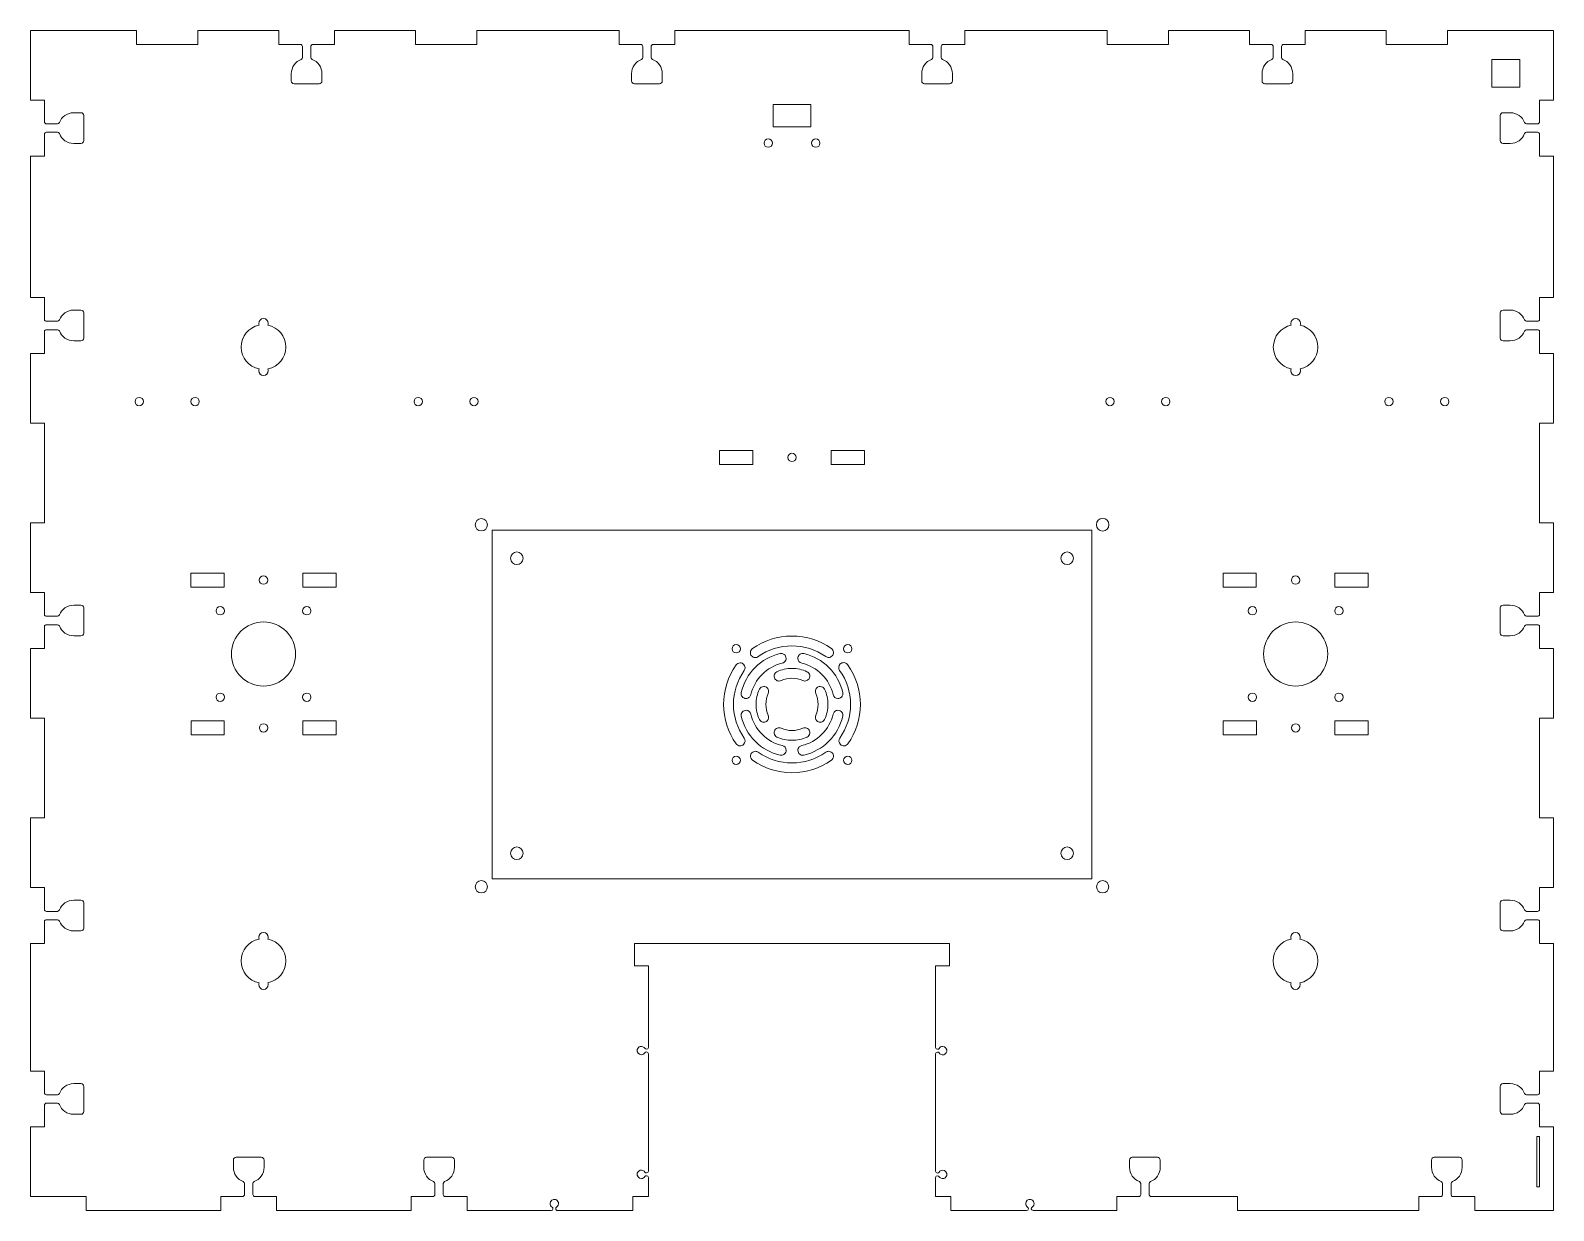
# Model space of a CAD drawing. Header units: inches. Extents: x 27 to 573, y -512 to -89.
import ezdxf

# ---------------------------------------------------------------- set-up
doc = ezdxf.new("R2010")
doc.units = ezdxf.units.IN
doc.header["$MEASUREMENT"] = 0
doc.layers.add('Layer 1', color=7, linetype='Continuous')

# ---------------------------------------------------------------- blocks, each defined once
blk = doc.blocks.new('block 3')
at = {"layer": 'Layer 1', "color": 177, "lineweight": 9, "true_color": 0x2e3092}
blk.add_lwpolyline([(306.93, -123.09), (293.43, -123.09), (293.43, -115.09), (306.93, -115.09), (306.93, -123.09)], dxfattribs=at)
for points in [[(291.68, -130.45), (290.85, -130.45), (290.18, -129.78), (290.18, -128.95), (290.18, -128.12), (290.85, -127.45), (291.68, -127.45), (292.51, -127.45), (293.18, -128.12), (293.18, -128.95), (293.18, -129.78), (292.51, -130.45), (291.68, -130.45)], [(308.68, -130.45), (307.85, -130.45), (307.18, -129.78), (307.18, -128.95), (307.18, -128.12), (307.85, -127.45), (308.68, -127.45), (309.51, -127.45), (310.18, -128.12), (310.18, -128.95), (310.18, -129.78), (309.51, -130.45), (308.68, -130.45)]]:
    blk.add_open_spline(points, degree=3, knots=[0, 0, 0, 0, 1, 1, 1, 2, 2, 2, 3, 3, 3, 4, 4, 4, 4], dxfattribs=at)
blk = doc.blocks.new('block 4')
at = {"layer": 'Layer 1', "color": 177, "lineweight": 9, "true_color": 0x2e3092}
for points, knots in [([(287, -313.38), (286.51, -313.38), (286.03, -313.17), (285.7, -312.8), (285.36, -312.43), (285.2, -311.92), (285.25, -311.43), (285.31, -310.93), (285.58, -310.47), (285.98, -310.18), (290.15, -307.22), (295.05, -305.65), (300.18, -305.65), (305.28, -305.65), (310.16, -307.2), (314.31, -310.13), (314.73, -310.43), (315, -310.9), (315.04, -311.42), (315.09, -311.94), (314.9, -312.44), (314.53, -312.81), (314.2, -313.15), (313.76, -313.33), (313.29, -313.33), (312.92, -313.33), (312.56, -313.22), (312.26, -313), (308.71, -310.49), (304.53, -309.17), (300.18, -309.17), (295.8, -309.17), (291.6, -310.51), (288.04, -313.05), (287.73, -313.26), (287.38, -313.38), (287, -313.38)], [0, 0, 0, 0, 1, 1, 1, 2, 2, 2, 3, 3, 3, 4, 4, 4, 5, 5, 5, 6, 6, 6, 7, 7, 7, 8, 8, 8, 9, 9, 9, 10, 10, 10, 11, 11, 11, 12, 12, 12, 12]), ([(281.6, -345.02), (281.03, -345.02), (280.49, -344.74), (280.16, -344.28), (277.23, -340.13), (275.68, -335.25), (275.68, -330.15), (275.68, -325.06), (277.23, -320.17), (280.17, -316.02), (280.49, -315.56), (281.03, -315.28), (281.6, -315.28), (282.07, -315.28), (282.51, -315.46), (282.85, -315.8), (283.45, -316.41), (283.53, -317.37), (283.03, -318.07), (280.52, -321.62), (279.2, -325.8), (279.2, -330.15), (279.2, -334.5), (280.52, -338.68), (283.03, -342.23), (283.53, -342.94), (283.45, -343.89), (282.85, -344.5), (282.51, -344.83), (282.07, -345.02), (281.6, -345.02)], [0, 0, 0, 0, 1, 1, 1, 2, 2, 2, 3, 3, 3, 4, 4, 4, 5, 5, 5, 6, 6, 6, 7, 7, 7, 8, 8, 8, 9, 9, 9, 10, 10, 10, 10]), ([(283.69, -328.04), (283.15, -328.04), (282.65, -327.8), (282.32, -327.37), (281.98, -326.96), (281.86, -326.42), (281.98, -325.9), (282.77, -322.51), (284.49, -319.41), (286.96, -316.93), (289.43, -314.46), (292.53, -312.74), (295.93, -311.95), (296.06, -311.92), (296.19, -311.91), (296.32, -311.91), (296.71, -311.91), (297.09, -312.04), (297.4, -312.29), (297.82, -312.63), (298.07, -313.13), (298.07, -313.67), (298.07, -314.14), (297.89, -314.57), (297.55, -314.91), (297.32, -315.14), (297.02, -315.31), (296.69, -315.39), (293.95, -316.03), (291.44, -317.43), (289.45, -319.42), (287.45, -321.42), (286.06, -323.92), (285.41, -326.66), (285.34, -326.99), (285.17, -327.29), (284.93, -327.53), (284.6, -327.86), (284.16, -328.04), (283.7, -328.04), (283.7, -328.04), (283.69, -328.04), (283.69, -328.04)], [0, 0, 0, 0, 1, 1, 1, 2, 2, 2, 3, 3, 3, 4, 4, 4, 5, 5, 5, 6, 6, 6, 7, 7, 7, 8, 8, 8, 9, 9, 9, 10, 10, 10, 11, 11, 11, 12, 12, 12, 13, 13, 13, 14, 14, 14, 14]), ([(316.66, -328.04), (315.84, -328.04), (315.14, -327.47), (314.95, -326.66), (314.3, -323.92), (312.91, -321.42), (310.91, -319.42), (308.92, -317.42), (306.41, -316.03), (303.67, -315.39), (302.85, -315.19), (302.28, -314.49), (302.29, -313.66), (302.29, -313.19), (302.47, -312.75), (302.8, -312.42), (303.14, -312.09), (303.57, -311.91), (304.03, -311.91), (304.17, -311.91), (304.3, -311.92), (304.43, -311.95), (307.82, -312.74), (310.93, -314.46), (313.4, -316.93), (315.87, -319.4), (317.59, -322.5), (318.38, -325.9), (318.52, -326.48), (318.34, -327.09), (317.91, -327.52), (317.58, -327.86), (317.13, -328.04), (316.66, -328.04)], [0, 0, 0, 0, 1, 1, 1, 2, 2, 2, 3, 3, 3, 4, 4, 4, 5, 5, 5, 6, 6, 6, 7, 7, 7, 8, 8, 8, 9, 9, 9, 10, 10, 10, 11, 11, 11, 11]), ([(318.77, -345.02), (318.3, -345.02), (317.86, -344.84), (317.52, -344.51), (316.91, -343.89), (316.83, -342.94), (317.33, -342.23), (319.84, -338.68), (321.17, -334.5), (321.17, -330.15), (321.17, -325.76), (319.82, -321.55), (317.26, -317.98), (316.75, -317.25), (316.83, -316.29), (317.46, -315.68), (317.8, -315.36), (318.23, -315.18), (318.69, -315.18), (319.26, -315.18), (319.79, -315.45), (320.12, -315.91), (323.1, -320.08), (324.68, -325.01), (324.68, -330.15), (324.68, -335.25), (323.13, -340.13), (320.2, -344.28), (319.87, -344.74), (319.34, -345.02), (318.77, -345.02)], [0, 0, 0, 0, 1, 1, 1, 2, 2, 2, 3, 3, 3, 4, 4, 4, 5, 5, 5, 6, 6, 6, 7, 7, 7, 8, 8, 8, 9, 9, 9, 10, 10, 10, 10]), ([(295.54, -321.8), (295.07, -321.8), (294.63, -321.62), (294.3, -321.28), (293.89, -320.88), (293.71, -320.29), (293.81, -319.72), (293.91, -319.16), (294.27, -318.69), (294.78, -318.45), (296.48, -317.67), (298.3, -317.27), (300.18, -317.27), (302.05, -317.27), (303.86, -317.66), (305.55, -318.44), (306.06, -318.67), (306.43, -319.15), (306.52, -319.72), (306.62, -320.29), (306.43, -320.88), (306.01, -321.29), (305.68, -321.61), (305.24, -321.78), (304.79, -321.78), (304.54, -321.78), (304.29, -321.73), (304.07, -321.63), (302.84, -321.07), (301.53, -320.78), (300.18, -320.78), (298.82, -320.78), (297.5, -321.07), (296.27, -321.64), (296.04, -321.74), (295.79, -321.8), (295.54, -321.8)], [0, 0, 0, 0, 1, 1, 1, 2, 2, 2, 3, 3, 3, 4, 4, 4, 5, 5, 5, 6, 6, 6, 7, 7, 7, 8, 8, 8, 9, 9, 9, 10, 10, 10, 11, 11, 11, 12, 12, 12, 12]), ([(290.06, -336.55), (289.37, -336.55), (288.77, -336.17), (288.48, -335.55), (287.69, -333.85), (287.29, -332.04), (287.29, -330.15), (287.29, -328.27), (287.69, -326.45), (288.48, -324.75), (288.77, -324.13), (289.37, -323.75), (290.06, -323.75), (290.53, -323.75), (290.98, -323.93), (291.31, -324.27), (291.83, -324.79), (291.97, -325.58), (291.67, -326.24), (291.1, -327.47), (290.81, -328.79), (290.81, -330.15), (290.81, -331.52), (291.1, -332.83), (291.67, -334.07), (291.97, -334.73), (291.83, -335.52), (291.31, -336.04), (290.98, -336.37), (290.53, -336.55), (290.06, -336.55)], [0, 0, 0, 0, 1, 1, 1, 2, 2, 2, 3, 3, 3, 4, 4, 4, 5, 5, 5, 6, 6, 6, 7, 7, 7, 8, 8, 8, 9, 9, 9, 10, 10, 10, 10]), ([(310.3, -336.55), (309.83, -336.55), (309.39, -336.37), (309.05, -336.04), (308.53, -335.52), (308.39, -334.73), (308.7, -334.07), (309.26, -332.83), (309.55, -331.52), (309.55, -330.15), (309.55, -328.79), (309.26, -327.47), (308.69, -326.23), (308.39, -325.58), (308.53, -324.79), (309.04, -324.27), (309.38, -323.93), (309.82, -323.75), (310.3, -323.75), (310.99, -323.75), (311.59, -324.13), (311.88, -324.75), (312.67, -326.45), (313.07, -328.27), (313.07, -330.15), (313.07, -332.04), (312.67, -333.85), (311.88, -335.55), (311.6, -336.17), (310.99, -336.55), (310.3, -336.55)], [0, 0, 0, 0, 1, 1, 1, 2, 2, 2, 3, 3, 3, 4, 4, 4, 5, 5, 5, 6, 6, 6, 7, 7, 7, 8, 8, 8, 9, 9, 9, 10, 10, 10, 10]), ([(296.32, -348.4), (296.19, -348.4), (296.06, -348.38), (295.93, -348.35), (292.53, -347.56), (289.43, -345.84), (286.96, -343.37), (284.5, -340.91), (282.78, -337.81), (281.99, -334.42), (281.85, -333.84), (282.02, -333.23), (282.46, -332.8), (282.79, -332.46), (283.23, -332.28), (283.7, -332.28), (284.53, -332.29), (285.23, -332.86), (285.42, -333.66), (286.06, -336.39), (287.46, -338.89), (289.45, -340.88), (291.44, -342.88), (293.95, -344.28), (296.69, -344.92), (297.5, -345.11), (298.07, -345.81), (298.07, -346.63), (298.07, -347.11), (297.89, -347.55), (297.55, -347.88), (297.22, -348.21), (296.78, -348.4), (296.32, -348.4)], [0, 0, 0, 0, 1, 1, 1, 2, 2, 2, 3, 3, 3, 4, 4, 4, 5, 5, 5, 6, 6, 6, 7, 7, 7, 8, 8, 8, 9, 9, 9, 10, 10, 10, 11, 11, 11, 11]), ([(304.03, -348.4), (303.64, -348.4), (303.27, -348.27), (302.96, -348.02), (302.53, -347.68), (302.29, -347.18), (302.29, -346.64), (302.28, -346.18), (302.47, -345.73), (302.8, -345.4), (303.04, -345.16), (303.34, -345), (303.67, -344.92), (306.41, -344.28), (308.92, -342.88), (310.91, -340.88), (312.91, -338.89), (314.3, -336.39), (314.95, -333.65), (315.02, -333.32), (315.19, -333.02), (315.43, -332.78), (315.76, -332.45), (316.2, -332.27), (316.66, -332.27), (317.2, -332.27), (317.71, -332.51), (318.04, -332.93), (318.38, -333.35), (318.5, -333.89), (318.38, -334.41), (317.59, -337.8), (315.87, -340.9), (313.4, -343.37), (310.93, -345.84), (307.82, -347.57), (304.43, -348.35), (304.3, -348.38), (304.17, -348.4), (304.03, -348.4)], [0, 0, 0, 0, 1, 1, 1, 2, 2, 2, 3, 3, 3, 4, 4, 4, 5, 5, 5, 6, 6, 6, 7, 7, 7, 8, 8, 8, 9, 9, 9, 10, 10, 10, 11, 11, 11, 12, 12, 12, 13, 13, 13, 13]), ([(300.18, -343.04), (298.3, -343.04), (296.48, -342.64), (294.78, -341.85), (294.27, -341.62), (293.91, -341.14), (293.81, -340.58), (293.71, -340.01), (293.89, -339.43), (294.3, -339.02), (294.63, -338.69), (295.07, -338.51), (295.54, -338.51), (295.79, -338.51), (296.04, -338.56), (296.27, -338.67), (297.5, -339.24), (298.82, -339.52), (300.18, -339.52), (301.55, -339.52), (302.86, -339.24), (304.09, -338.67), (304.32, -338.56), (304.57, -338.51), (304.82, -338.51), (305.29, -338.51), (305.73, -338.69), (306.06, -339.02), (306.47, -339.43), (306.66, -340.02), (306.55, -340.58), (306.46, -341.14), (306.09, -341.62), (305.58, -341.85), (303.88, -342.64), (302.07, -343.04), (300.18, -343.04)], [0, 0, 0, 0, 1, 1, 1, 2, 2, 2, 3, 3, 3, 4, 4, 4, 5, 5, 5, 6, 6, 6, 7, 7, 7, 8, 8, 8, 9, 9, 9, 10, 10, 10, 11, 11, 11, 12, 12, 12, 12]), ([(300.18, -354.65), (295.09, -354.65), (290.2, -353.1), (286.05, -350.17), (285.63, -349.87), (285.36, -349.41), (285.32, -348.89), (285.28, -348.37), (285.46, -347.86), (285.83, -347.49), (286.16, -347.16), (286.61, -346.97), (287.07, -346.97), (287.44, -346.97), (287.8, -347.09), (288.1, -347.3), (291.65, -349.81), (295.83, -351.14), (300.18, -351.14), (304.53, -351.14), (308.71, -349.81), (312.26, -347.3), (312.56, -347.09), (312.92, -346.97), (313.29, -346.97), (313.76, -346.97), (314.2, -347.16), (314.53, -347.49), (314.9, -347.86), (315.09, -348.37), (315.04, -348.89), (315, -349.41), (314.73, -349.87), (314.31, -350.17), (310.16, -353.1), (305.28, -354.65), (300.18, -354.65)], [0, 0, 0, 0, 1, 1, 1, 2, 2, 2, 3, 3, 3, 4, 4, 4, 5, 5, 5, 6, 6, 6, 7, 7, 7, 8, 8, 8, 9, 9, 9, 10, 10, 10, 11, 11, 11, 12, 12, 12, 12])]:
    blk.add_open_spline(points, degree=3, knots=knots, dxfattribs=at)
blk = doc.blocks.new('block 5')
at = {"layer": 'Layer 1', "color": 177, "lineweight": 9, "true_color": 0x2e3092}
for points in [[(96.64, -288.09), (84.72, -288.09), (84.72, -283.09), (96.64, -283.09), (96.64, -288.09)], [(136.72, -288.09), (124.81, -288.09), (124.81, -283.09), (136.72, -283.09), (136.72, -288.09)]]:
    blk.add_lwpolyline(points, dxfattribs=at)
blk.add_open_spline([(112.22, -285.59), (112.22, -286.42), (111.55, -287.09), (110.72, -287.09), (109.89, -287.09), (109.22, -286.42), (109.22, -285.59), (109.22, -284.76), (109.89, -284.09), (110.72, -284.09), (111.55, -284.09), (112.22, -284.76), (112.22, -285.59)], degree=3, knots=[0, 0, 0, 0, 1, 1, 1, 2, 2, 2, 3, 3, 3, 4, 4, 4, 4], dxfattribs=at)
blk = doc.blocks.new('block 6')
at = {"layer": 'Layer 1', "color": 177, "lineweight": 9, "true_color": 0x2e3092}
for points in [[(96.68, -341.09), (84.76, -341.09), (84.76, -336.09), (96.68, -336.09), (96.68, -341.09)], [(136.76, -341.09), (124.85, -341.09), (124.85, -336.09), (136.76, -336.09), (136.76, -341.09)]]:
    blk.add_lwpolyline(points, dxfattribs=at)
blk.add_open_spline([(112.26, -338.59), (112.26, -339.42), (111.59, -340.09), (110.76, -340.09), (109.94, -340.09), (109.26, -339.42), (109.26, -338.59), (109.26, -337.76), (109.94, -337.09), (110.76, -337.09), (111.59, -337.09), (112.26, -337.76), (112.26, -338.59)], degree=3, knots=[0, 0, 0, 0, 1, 1, 1, 2, 2, 2, 3, 3, 3, 4, 4, 4, 4], dxfattribs=at)
blk = doc.blocks.new('block 7')
at = {"layer": 'Layer 1', "color": 177, "lineweight": 9, "true_color": 0x2e3092}
for points in [[(286.1, -244.12), (274.18, -244.12), (274.18, -239.12), (286.1, -239.12), (286.1, -244.12)], [(326.18, -244.12), (314.27, -244.12), (314.27, -239.12), (326.18, -239.12), (326.18, -244.12)]]:
    blk.add_lwpolyline(points, dxfattribs=at)
blk.add_open_spline([(301.68, -241.62), (301.68, -242.45), (301.01, -243.12), (300.18, -243.12), (299.35, -243.12), (298.68, -242.45), (298.68, -241.62), (298.68, -240.79), (299.35, -240.12), (300.18, -240.12), (301.01, -240.12), (301.68, -240.79), (301.68, -241.62)], degree=3, knots=[0, 0, 0, 0, 1, 1, 1, 2, 2, 2, 3, 3, 3, 4, 4, 4, 4], dxfattribs=at)
blk = doc.blocks.new('block 8')
at = {"layer": 'Layer 1', "color": 177, "lineweight": 9, "true_color": 0x2e3092}
for points in [[(466.62, -288.09), (454.71, -288.09), (454.71, -283.09), (466.62, -283.09), (466.62, -288.09)], [(506.71, -288.09), (494.79, -288.09), (494.79, -283.09), (506.71, -283.09), (506.71, -288.09)]]:
    blk.add_lwpolyline(points, dxfattribs=at)
blk.add_open_spline([(482.21, -285.59), (482.21, -286.42), (481.53, -287.09), (480.71, -287.09), (479.88, -287.09), (479.21, -286.42), (479.21, -285.59), (479.21, -284.76), (479.88, -284.09), (480.71, -284.09), (481.53, -284.09), (482.21, -284.76), (482.21, -285.59)], degree=3, knots=[0, 0, 0, 0, 1, 1, 1, 2, 2, 2, 3, 3, 3, 4, 4, 4, 4], dxfattribs=at)
blk = doc.blocks.new('block 9')
at = {"layer": 'Layer 1', "color": 177, "lineweight": 9, "true_color": 0x2e3092}
for points in [[(466.66, -341.09), (454.75, -341.09), (454.75, -336.09), (466.66, -336.09), (466.66, -341.09)], [(506.75, -341.09), (494.83, -341.09), (494.83, -336.09), (506.75, -336.09), (506.75, -341.09)]]:
    blk.add_lwpolyline(points, dxfattribs=at)
blk.add_open_spline([(482.25, -338.59), (482.25, -339.42), (481.57, -340.09), (480.75, -340.09), (479.92, -340.09), (479.25, -339.42), (479.25, -338.59), (479.25, -337.76), (479.92, -337.09), (480.75, -337.09), (481.57, -337.09), (482.25, -337.76), (482.25, -338.59)], degree=3, knots=[0, 0, 0, 0, 1, 1, 1, 2, 2, 2, 3, 3, 3, 4, 4, 4, 4], dxfattribs=at)
blk = doc.blocks.new('block 2')
at = {"layer": 'Layer 1', "color": 177, "lineweight": 9, "true_color": 0x2e3092}
for points in [[(561.08, -108.94), (551.08, -108.94), (551.08, -98.94), (561.08, -98.94), (561.08, -108.94)], [(407.68, -392.71), (192.68, -392.71), (192.68, -267.71), (407.68, -267.71), (407.68, -392.71)], [(568.18, -485.09), (568.18, -503.09), (567.18, -503.09), (567.18, -485.09), (568.18, -485.09)]]:
    blk.add_lwpolyline(points, dxfattribs=at)
at = {"layer": 'Layer 1', "color": 240, "lineweight": 9, "true_color": 0xed1c24}
for points in [[(243.68, -415.89), (356.68, -415.89)], [(95.43, -511.59), (47.18, -511.59), (47.18, -506.59), (27.18, -506.59), (27.18, -481.59)], [(573.18, -506.59), (573.18, -481.59)], [(243.18, -511.59), (243.18, -506.59), (248.68, -506.59)], [(351.68, -506.59), (357.18, -506.59), (357.18, -511.59)], [(524.93, -511.59), (459.93, -511.59)]]:
    blk.add_lwpolyline(points, dxfattribs=at)
for points, knots in [([(65.18, -88.59), (65.18, -88.59), (27.18, -88.59), (27.18, -88.59), (27.18, -88.59), (27.18, -113.59), (27.18, -113.59), (27.18, -113.59), (32.18, -113.59), (32.18, -113.59), (32.18, -113.59), (32.18, -121.34), (32.18, -121.34), (32.18, -121.75), (32.52, -122.09), (32.93, -122.09), (32.93, -122.09), (36.86, -122.09), (36.86, -122.09), (37.16, -122.09), (37.44, -121.9), (37.55, -121.61), (38.35, -119.56), (40.35, -118.09), (42.68, -118.09), (42.68, -118.09), (45.28, -118.09), (45.28, -118.09), (45.83, -118.09), (46.28, -118.54), (46.28, -119.09), (46.28, -119.09), (46.28, -128.09), (46.28, -128.09), (46.28, -128.64), (45.83, -129.09), (45.28, -129.09), (45.28, -129.09), (42.68, -129.09), (42.68, -129.09), (40.35, -129.09), (38.35, -127.62), (37.55, -125.57), (37.44, -125.28), (37.16, -125.09), (36.86, -125.09), (36.86, -125.09), (32.93, -125.09), (32.93, -125.09), (32.52, -125.09), (32.18, -125.42), (32.18, -125.84), (32.18, -125.84), (32.18, -133.59), (32.18, -133.59), (32.18, -133.59), (27.18, -133.59), (27.18, -133.59), (27.18, -133.59), (27.18, -184.34), (27.18, -184.34), (27.18, -184.34), (32.18, -184.34), (32.18, -184.34), (32.18, -184.34), (32.18, -192.09), (32.18, -192.09), (32.18, -192.5), (32.52, -192.84), (32.93, -192.84), (32.93, -192.84), (36.86, -192.84), (36.86, -192.84), (37.16, -192.84), (37.44, -192.65), (37.55, -192.36), (38.35, -190.31), (40.35, -188.84), (42.68, -188.84), (42.68, -188.84), (45.28, -188.84), (45.28, -188.84), (45.83, -188.84), (46.28, -189.29), (46.28, -189.84), (46.28, -189.84), (46.28, -198.84), (46.28, -198.84), (46.28, -199.39), (45.83, -199.84), (45.28, -199.84), (45.28, -199.84), (42.68, -199.84), (42.68, -199.84), (40.35, -199.84), (38.35, -198.37), (37.55, -196.31), (37.44, -196.03), (37.16, -195.84), (36.86, -195.84), (36.86, -195.84), (32.93, -195.84), (32.93, -195.84), (32.52, -195.84), (32.18, -196.17), (32.18, -196.59), (32.18, -196.59), (32.18, -204.34), (32.18, -204.34), (32.18, -204.34), (27.18, -204.34), (27.18, -204.34), (27.18, -204.34), (27.18, -229.34), (27.18, -229.34), (27.18, -229.34), (32.18, -229.34), (32.18, -229.34), (32.18, -229.34), (32.18, -265.09), (32.18, -265.09), (32.18, -265.09), (27.18, -265.09), (27.18, -265.09), (27.18, -265.09), (27.18, -290.09), (27.18, -290.09), (27.18, -290.09), (32.18, -290.09), (32.18, -290.09), (32.18, -290.09), (32.18, -297.84), (32.18, -297.84), (32.18, -298.25), (32.52, -298.59), (32.93, -298.59), (32.93, -298.59), (36.86, -298.59), (36.86, -298.59), (37.16, -298.59), (37.44, -298.4), (37.55, -298.11), (38.35, -296.06), (40.35, -294.59), (42.68, -294.59), (42.68, -294.59), (45.28, -294.59), (45.28, -294.59), (45.83, -294.59), (46.28, -295.04), (46.28, -295.59), (46.28, -295.59), (46.28, -304.59), (46.28, -304.59), (46.28, -305.14), (45.83, -305.59), (45.28, -305.59), (45.28, -305.59), (42.68, -305.59), (42.68, -305.59), (40.35, -305.59), (38.35, -304.12), (37.55, -302.06), (37.44, -301.78), (37.16, -301.59), (36.86, -301.59), (36.86, -301.59), (32.93, -301.59), (32.93, -301.59), (32.52, -301.59), (32.18, -301.92), (32.18, -302.34), (32.18, -302.34), (32.18, -310.09), (32.18, -310.09), (32.18, -310.09), (27.18, -310.09), (27.18, -310.09), (27.18, -310.09), (27.18, -335.09), (27.18, -335.09), (27.18, -335.09), (32.18, -335.09), (32.18, -335.09), (32.18, -335.09), (32.18, -370.84), (32.18, -370.84), (32.18, -370.84), (27.18, -370.84), (27.18, -370.84), (27.18, -370.84), (27.18, -395.84), (27.18, -395.84), (27.18, -395.84), (32.18, -395.84), (32.18, -395.84), (32.18, -395.84), (32.18, -403.59), (32.18, -403.59), (32.18, -404), (32.52, -404.34), (32.93, -404.34), (32.93, -404.34), (36.86, -404.34), (36.86, -404.34), (37.16, -404.34), (37.44, -404.15), (37.55, -403.86), (38.35, -401.81), (40.35, -400.34), (42.68, -400.34), (42.68, -400.34), (45.28, -400.34), (45.28, -400.34), (45.83, -400.34), (46.28, -400.79), (46.28, -401.34), (46.28, -401.34), (46.28, -410.34), (46.28, -410.34), (46.28, -410.89), (45.83, -411.34), (45.28, -411.34), (45.28, -411.34), (42.68, -411.34), (42.68, -411.34), (40.35, -411.34), (38.35, -409.87), (37.55, -407.81), (37.44, -407.53), (37.16, -407.34), (36.86, -407.34), (36.86, -407.34), (32.93, -407.34), (32.93, -407.34), (32.52, -407.34), (32.18, -407.67), (32.18, -408.09), (32.18, -408.09), (32.18, -415.84), (32.18, -415.84), (32.18, -415.84), (27.18, -415.84), (27.18, -415.84), (27.18, -415.84), (27.18, -461.59), (27.18, -461.59), (27.18, -461.59), (32.18, -461.59), (32.18, -461.59), (32.18, -461.59), (32.18, -469.34), (32.18, -469.34), (32.18, -469.75), (32.52, -470.09), (32.93, -470.09), (32.93, -470.09), (36.86, -470.09), (36.86, -470.09), (37.16, -470.09), (37.44, -469.9), (37.55, -469.61), (38.35, -467.56), (40.35, -466.09), (42.68, -466.09), (42.68, -466.09), (45.28, -466.09), (45.28, -466.09), (45.83, -466.09), (46.28, -466.54), (46.28, -467.09), (46.28, -467.09), (46.28, -476.09), (46.28, -476.09), (46.28, -476.64), (45.83, -477.09), (45.28, -477.09), (45.28, -477.09), (42.68, -477.09), (42.68, -477.09), (40.35, -477.09), (38.35, -475.62), (37.55, -473.56), (37.44, -473.28), (37.16, -473.09), (36.86, -473.09), (36.86, -473.09), (32.93, -473.09), (32.93, -473.09), (32.52, -473.09), (32.18, -473.42), (32.18, -473.84), (32.18, -473.84), (32.18, -481.59), (32.18, -481.59), (32.18, -481.59), (27.18, -481.59), (27.18, -481.59)], [0, 0, 0, 0, 1, 1, 1, 2, 2, 2, 3, 3, 3, 4, 4, 4, 5, 5, 5, 6, 6, 6, 7, 7, 7, 8, 8, 8, 9, 9, 9, 10, 10, 10, 11, 11, 11, 12, 12, 12, 13, 13, 13, 14, 14, 14, 15, 15, 15, 16, 16, 16, 17, 17, 17, 18, 18, 18, 19, 19, 19, 20, 20, 20, 21, 21, 21, 22, 22, 22, 23, 23, 23, 24, 24, 24, 25, 25, 25, 26, 26, 26, 27, 27, 27, 28, 28, 28, 29, 29, 29, 30, 30, 30, 31, 31, 31, 32, 32, 32, 33, 33, 33, 34, 34, 34, 35, 35, 35, 36, 36, 36, 37, 37, 37, 38, 38, 38, 39, 39, 39, 40, 40, 40, 41, 41, 41, 42, 42, 42, 43, 43, 43, 44, 44, 44, 45, 45, 45, 46, 46, 46, 47, 47, 47, 48, 48, 48, 49, 49, 49, 50, 50, 50, 51, 51, 51, 52, 52, 52, 53, 53, 53, 54, 54, 54, 55, 55, 55, 56, 56, 56, 57, 57, 57, 58, 58, 58, 59, 59, 59, 60, 60, 60, 61, 61, 61, 62, 62, 62, 63, 63, 63, 64, 64, 64, 65, 65, 65, 66, 66, 66, 67, 67, 67, 68, 68, 68, 69, 69, 69, 70, 70, 70, 71, 71, 71, 72, 72, 72, 73, 73, 73, 74, 74, 74, 75, 75, 75, 76, 76, 76, 77, 77, 77, 78, 78, 78, 79, 79, 79, 80, 80, 80, 81, 81, 81, 82, 82, 82, 83, 83, 83, 84, 84, 84, 85, 85, 85, 86, 86, 86, 87, 87, 87, 88, 88, 88, 89, 89, 89, 90, 90, 90, 91, 91, 91, 92, 92, 92, 93, 93, 93, 94, 94, 94, 95, 95, 95, 96, 96, 96, 97, 97, 97, 98, 98, 98, 99, 99, 99, 99]), ([(573.18, -88.59), (573.18, -88.59), (535.18, -88.59), (535.18, -88.59), (535.18, -88.59), (535.18, -93.59), (535.18, -93.59), (535.18, -93.59), (513.18, -93.59), (513.18, -93.59), (513.18, -93.59), (513.18, -88.59), (513.18, -88.59), (513.18, -88.59), (484.18, -88.59), (484.18, -88.59), (484.18, -88.59), (484.18, -93.59), (484.18, -93.59), (484.18, -93.59), (476.43, -93.59), (476.43, -93.59), (476.02, -93.59), (475.68, -93.92), (475.68, -94.34), (475.68, -94.34), (475.68, -98.26), (475.68, -98.26), (475.68, -98.57), (475.87, -98.85), (476.16, -98.96), (478.21, -99.76), (479.68, -101.76), (479.68, -104.09), (479.68, -104.09), (479.68, -106.69), (479.68, -106.69), (479.68, -107.24), (479.23, -107.69), (478.68, -107.69), (478.68, -107.69), (469.68, -107.69), (469.68, -107.69), (469.13, -107.69), (468.68, -107.24), (468.68, -106.69), (468.68, -106.69), (468.68, -104.09), (468.68, -104.09), (468.68, -101.76), (470.15, -99.76), (472.21, -98.96), (472.49, -98.85), (472.68, -98.57), (472.68, -98.26), (472.68, -98.26), (472.68, -94.34), (472.68, -94.34), (472.68, -93.92), (472.35, -93.59), (471.93, -93.59), (471.93, -93.59), (464.18, -93.59), (464.18, -93.59), (464.18, -93.59), (464.18, -88.59), (464.18, -88.59), (464.18, -88.59), (435.18, -88.59), (435.18, -88.59), (435.18, -88.59), (435.18, -93.59), (435.18, -93.59), (435.18, -93.59), (413.18, -93.59), (413.18, -93.59), (413.18, -93.59), (413.18, -88.59), (413.18, -88.59), (413.18, -88.59), (362.18, -88.59), (362.18, -88.59), (362.18, -88.59), (362.18, -93.59), (362.18, -93.59), (362.18, -93.59), (354.43, -93.59), (354.43, -93.59), (354.02, -93.59), (353.68, -93.92), (353.68, -94.34), (353.68, -94.34), (353.68, -98.26), (353.68, -98.26), (353.68, -98.57), (353.87, -98.85), (354.16, -98.96), (356.21, -99.76), (357.68, -101.76), (357.68, -104.09), (357.68, -104.09), (357.68, -106.69), (357.68, -106.69), (357.68, -107.24), (357.23, -107.69), (356.68, -107.69), (356.68, -107.69), (347.68, -107.69), (347.68, -107.69), (347.13, -107.69), (346.68, -107.24), (346.68, -106.69), (346.68, -106.69), (346.68, -104.09), (346.68, -104.09), (346.68, -101.76), (348.15, -99.76), (350.21, -98.96), (350.49, -98.85), (350.68, -98.57), (350.68, -98.26), (350.68, -98.26), (350.68, -94.34), (350.68, -94.34), (350.68, -93.92), (350.35, -93.59), (349.93, -93.59), (349.93, -93.59), (342.18, -93.59), (342.18, -93.59), (342.18, -93.59), (342.18, -88.59), (342.18, -88.59), (342.18, -88.59), (258.18, -88.59), (258.18, -88.59), (258.18, -88.59), (258.18, -93.59), (258.18, -93.59), (258.18, -93.59), (250.43, -93.59), (250.43, -93.59), (250.02, -93.59), (249.68, -93.92), (249.68, -94.34), (249.68, -94.34), (249.68, -98.26), (249.68, -98.26), (249.68, -98.57), (249.87, -98.85), (250.16, -98.96), (252.21, -99.76), (253.68, -101.76), (253.68, -104.09), (253.68, -104.09), (253.68, -106.69), (253.68, -106.69), (253.68, -107.24), (253.23, -107.69), (252.68, -107.69), (252.68, -107.69), (243.68, -107.69), (243.68, -107.69), (243.13, -107.69), (242.68, -107.24), (242.68, -106.69), (242.68, -106.69), (242.68, -104.09), (242.68, -104.09), (242.68, -101.76), (244.15, -99.76), (246.21, -98.96), (246.49, -98.85), (246.68, -98.57), (246.68, -98.26), (246.68, -98.26), (246.68, -94.34), (246.68, -94.34), (246.68, -93.92), (246.35, -93.59), (245.93, -93.59), (245.93, -93.59), (238.18, -93.59), (238.18, -93.59), (238.18, -93.59), (238.18, -88.59), (238.18, -88.59), (238.18, -88.59), (187.18, -88.59), (187.18, -88.59), (187.18, -88.59), (187.18, -93.59), (187.18, -93.59), (187.18, -93.59), (165.18, -93.59), (165.18, -93.59), (165.18, -93.59), (165.18, -88.59), (165.18, -88.59), (165.18, -88.59), (136.18, -88.59), (136.18, -88.59), (136.18, -88.59), (136.18, -93.59), (136.18, -93.59), (136.18, -93.59), (128.43, -93.59), (128.43, -93.59), (128.02, -93.59), (127.68, -93.92), (127.68, -94.34), (127.68, -94.34), (127.68, -98.26), (127.68, -98.26), (127.68, -98.57), (127.87, -98.85), (128.16, -98.96), (130.21, -99.76), (131.68, -101.76), (131.68, -104.09), (131.68, -104.09), (131.68, -106.69), (131.68, -106.69), (131.68, -107.24), (131.23, -107.69), (130.68, -107.69), (130.68, -107.69), (121.68, -107.69), (121.68, -107.69), (121.13, -107.69), (120.68, -107.24), (120.68, -106.69), (120.68, -106.69), (120.68, -104.09), (120.68, -104.09), (120.68, -101.76), (122.15, -99.76), (124.21, -98.96), (124.49, -98.85), (124.68, -98.57), (124.68, -98.26), (124.68, -98.26), (124.68, -94.34), (124.68, -94.34), (124.68, -93.92), (124.35, -93.59), (123.93, -93.59), (123.93, -93.59), (116.18, -93.59), (116.18, -93.59), (116.18, -93.59), (116.18, -88.59), (116.18, -88.59), (116.18, -88.59), (87.18, -88.59), (87.18, -88.59), (87.18, -88.59), (87.18, -93.59), (87.18, -93.59), (87.18, -93.59), (65.18, -93.59), (65.18, -93.59), (65.18, -93.59), (65.18, -88.59), (65.18, -88.59)], [0, 0, 0, 0, 1, 1, 1, 2, 2, 2, 3, 3, 3, 4, 4, 4, 5, 5, 5, 6, 6, 6, 7, 7, 7, 8, 8, 8, 9, 9, 9, 10, 10, 10, 11, 11, 11, 12, 12, 12, 13, 13, 13, 14, 14, 14, 15, 15, 15, 16, 16, 16, 17, 17, 17, 18, 18, 18, 19, 19, 19, 20, 20, 20, 21, 21, 21, 22, 22, 22, 23, 23, 23, 24, 24, 24, 25, 25, 25, 26, 26, 26, 27, 27, 27, 28, 28, 28, 29, 29, 29, 30, 30, 30, 31, 31, 31, 32, 32, 32, 33, 33, 33, 34, 34, 34, 35, 35, 35, 36, 36, 36, 37, 37, 37, 38, 38, 38, 39, 39, 39, 40, 40, 40, 41, 41, 41, 42, 42, 42, 43, 43, 43, 44, 44, 44, 45, 45, 45, 46, 46, 46, 47, 47, 47, 48, 48, 48, 49, 49, 49, 50, 50, 50, 51, 51, 51, 52, 52, 52, 53, 53, 53, 54, 54, 54, 55, 55, 55, 56, 56, 56, 57, 57, 57, 58, 58, 58, 59, 59, 59, 60, 60, 60, 61, 61, 61, 62, 62, 62, 63, 63, 63, 64, 64, 64, 65, 65, 65, 66, 66, 66, 67, 67, 67, 68, 68, 68, 69, 69, 69, 70, 70, 70, 71, 71, 71, 72, 72, 72, 73, 73, 73, 74, 74, 74, 75, 75, 75, 76, 76, 76, 77, 77, 77, 78, 78, 78, 79, 79, 79, 80, 80, 80, 81, 81, 81, 82, 82, 82, 83, 83, 83, 84, 84, 84, 85, 85, 85, 86, 86, 86, 87, 87, 87, 88, 88, 88, 88]), ([(573.18, -184.34), (573.18, -184.34), (573.18, -133.59), (573.18, -133.59), (573.18, -133.59), (568.18, -133.59), (568.18, -133.59), (568.18, -133.59), (568.18, -125.84), (568.18, -125.84), (568.18, -125.42), (567.85, -125.09), (567.43, -125.09), (567.43, -125.09), (563.51, -125.09), (563.51, -125.09), (563.2, -125.09), (562.92, -125.28), (562.81, -125.57), (562.01, -127.62), (560.01, -129.09), (557.68, -129.09), (557.68, -129.09), (555.08, -129.09), (555.08, -129.09), (554.53, -129.09), (554.08, -128.64), (554.08, -128.09), (554.08, -128.09), (554.08, -119.09), (554.08, -119.09), (554.08, -118.54), (554.53, -118.09), (555.08, -118.09), (555.08, -118.09), (557.68, -118.09), (557.68, -118.09), (560.01, -118.09), (562.01, -119.56), (562.81, -121.61), (562.92, -121.9), (563.2, -122.09), (563.51, -122.09), (563.51, -122.09), (567.43, -122.09), (567.43, -122.09), (567.85, -122.09), (568.18, -121.75), (568.18, -121.34), (568.18, -121.34), (568.18, -113.59), (568.18, -113.59), (568.18, -113.59), (573.18, -113.59), (573.18, -113.59), (573.18, -113.59), (573.18, -88.59), (573.18, -88.59)], [0, 0, 0, 0, 1, 1, 1, 2, 2, 2, 3, 3, 3, 4, 4, 4, 5, 5, 5, 6, 6, 6, 7, 7, 7, 8, 8, 8, 9, 9, 9, 10, 10, 10, 11, 11, 11, 12, 12, 12, 13, 13, 13, 14, 14, 14, 15, 15, 15, 16, 16, 16, 17, 17, 17, 18, 18, 18, 19, 19, 19, 19]), ([(573.18, -481.59), (573.18, -481.59), (568.18, -481.59), (568.18, -481.59), (568.18, -481.59), (568.18, -473.84), (568.18, -473.84), (568.18, -473.42), (567.85, -473.09), (567.43, -473.09), (567.43, -473.09), (563.51, -473.09), (563.51, -473.09), (563.2, -473.09), (562.92, -473.28), (562.81, -473.57), (562.01, -475.62), (560.01, -477.09), (557.68, -477.09), (557.68, -477.09), (555.08, -477.09), (555.08, -477.09), (554.53, -477.09), (554.08, -476.64), (554.08, -476.09), (554.08, -476.09), (554.08, -467.09), (554.08, -467.09), (554.08, -466.54), (554.53, -466.09), (555.08, -466.09), (555.08, -466.09), (557.68, -466.09), (557.68, -466.09), (560.01, -466.09), (562.01, -467.56), (562.81, -469.61), (562.92, -469.9), (563.2, -470.09), (563.51, -470.09), (563.51, -470.09), (567.43, -470.09), (567.43, -470.09), (567.85, -470.09), (568.18, -469.75), (568.18, -469.34), (568.18, -469.34), (568.18, -461.59), (568.18, -461.59), (568.18, -461.59), (573.18, -461.59), (573.18, -461.59), (573.18, -461.59), (573.18, -415.84), (573.18, -415.84), (573.18, -415.84), (568.18, -415.84), (568.18, -415.84), (568.18, -415.84), (568.18, -408.09), (568.18, -408.09), (568.18, -407.67), (567.85, -407.34), (567.43, -407.34), (567.43, -407.34), (563.51, -407.34), (563.51, -407.34), (563.2, -407.34), (562.92, -407.53), (562.81, -407.82), (562.01, -409.87), (560.01, -411.34), (557.68, -411.34), (557.68, -411.34), (555.08, -411.34), (555.08, -411.34), (554.53, -411.34), (554.08, -410.89), (554.08, -410.34), (554.08, -410.34), (554.08, -401.34), (554.08, -401.34), (554.08, -400.79), (554.53, -400.34), (555.08, -400.34), (555.08, -400.34), (557.68, -400.34), (557.68, -400.34), (560.01, -400.34), (562.01, -401.81), (562.81, -403.86), (562.92, -404.15), (563.2, -404.34), (563.51, -404.34), (563.51, -404.34), (567.43, -404.34), (567.43, -404.34), (567.85, -404.34), (568.18, -404), (568.18, -403.59), (568.18, -403.59), (568.18, -395.84), (568.18, -395.84), (568.18, -395.84), (573.18, -395.84), (573.18, -395.84), (573.18, -395.84), (573.18, -370.84), (573.18, -370.84), (573.18, -370.84), (568.18, -370.84), (568.18, -370.84), (568.18, -370.84), (568.18, -335.09), (568.18, -335.09), (568.18, -335.09), (573.18, -335.09), (573.18, -335.09), (573.18, -335.09), (573.18, -310.09), (573.18, -310.09), (573.18, -310.09), (568.18, -310.09), (568.18, -310.09), (568.18, -310.09), (568.18, -302.34), (568.18, -302.34), (568.18, -301.92), (567.85, -301.59), (567.43, -301.59), (567.43, -301.59), (563.51, -301.59), (563.51, -301.59), (563.2, -301.59), (562.92, -301.78), (562.81, -302.07), (562.01, -304.12), (560.01, -305.59), (557.68, -305.59), (557.68, -305.59), (555.08, -305.59), (555.08, -305.59), (554.53, -305.59), (554.08, -305.14), (554.08, -304.59), (554.08, -304.59), (554.08, -295.59), (554.08, -295.59), (554.08, -295.04), (554.53, -294.59), (555.08, -294.59), (555.08, -294.59), (557.68, -294.59), (557.68, -294.59), (560.01, -294.59), (562.01, -296.06), (562.81, -298.11), (562.92, -298.4), (563.2, -298.59), (563.51, -298.59), (563.51, -298.59), (567.43, -298.59), (567.43, -298.59), (567.85, -298.59), (568.18, -298.25), (568.18, -297.84), (568.18, -297.84), (568.18, -290.09), (568.18, -290.09), (568.18, -290.09), (573.18, -290.09), (573.18, -290.09), (573.18, -290.09), (573.18, -265.09), (573.18, -265.09), (573.18, -265.09), (568.18, -265.09), (568.18, -265.09), (568.18, -265.09), (568.18, -229.34), (568.18, -229.34), (568.18, -229.34), (573.18, -229.34), (573.18, -229.34), (573.18, -229.34), (573.18, -204.34), (573.18, -204.34), (573.18, -204.34), (568.18, -204.34), (568.18, -204.34), (568.18, -204.34), (568.18, -196.59), (568.18, -196.59), (568.18, -196.17), (567.85, -195.84), (567.43, -195.84), (567.43, -195.84), (563.51, -195.84), (563.51, -195.84), (563.2, -195.84), (562.92, -196.03), (562.81, -196.32), (562.01, -198.37), (560.01, -199.84), (557.68, -199.84), (557.68, -199.84), (555.08, -199.84), (555.08, -199.84), (554.53, -199.84), (554.08, -199.39), (554.08, -198.84), (554.08, -198.84), (554.08, -189.84), (554.08, -189.84), (554.08, -189.29), (554.53, -188.84), (555.08, -188.84), (555.08, -188.84), (557.68, -188.84), (557.68, -188.84), (560.01, -188.84), (562.01, -190.31), (562.81, -192.36), (562.92, -192.65), (563.2, -192.84), (563.51, -192.84), (563.51, -192.84), (567.43, -192.84), (567.43, -192.84), (567.85, -192.84), (568.18, -192.5), (568.18, -192.09), (568.18, -192.09), (568.18, -184.34), (568.18, -184.34), (568.18, -184.34), (573.18, -184.34), (573.18, -184.34)], [0, 0, 0, 0, 1, 1, 1, 2, 2, 2, 3, 3, 3, 4, 4, 4, 5, 5, 5, 6, 6, 6, 7, 7, 7, 8, 8, 8, 9, 9, 9, 10, 10, 10, 11, 11, 11, 12, 12, 12, 13, 13, 13, 14, 14, 14, 15, 15, 15, 16, 16, 16, 17, 17, 17, 18, 18, 18, 19, 19, 19, 20, 20, 20, 21, 21, 21, 22, 22, 22, 23, 23, 23, 24, 24, 24, 25, 25, 25, 26, 26, 26, 27, 27, 27, 28, 28, 28, 29, 29, 29, 30, 30, 30, 31, 31, 31, 32, 32, 32, 33, 33, 33, 34, 34, 34, 35, 35, 35, 36, 36, 36, 37, 37, 37, 38, 38, 38, 39, 39, 39, 40, 40, 40, 41, 41, 41, 42, 42, 42, 43, 43, 43, 44, 44, 44, 45, 45, 45, 46, 46, 46, 47, 47, 47, 48, 48, 48, 49, 49, 49, 50, 50, 50, 51, 51, 51, 52, 52, 52, 53, 53, 53, 54, 54, 54, 55, 55, 55, 56, 56, 56, 57, 57, 57, 58, 58, 58, 59, 59, 59, 60, 60, 60, 61, 61, 61, 62, 62, 62, 63, 63, 63, 64, 64, 64, 65, 65, 65, 66, 66, 66, 67, 67, 67, 68, 68, 68, 69, 69, 69, 70, 70, 70, 71, 71, 71, 72, 72, 72, 73, 73, 73, 74, 74, 74, 75, 75, 75, 76, 76, 76, 77, 77, 77, 78, 78, 78, 79, 79, 79, 79]), ([(248.68, -506.59), (248.68, -506.59), (248.68, -499.75), (248.68, -499.75), (248.68, -499.4), (248.39, -499.11), (248.04, -499.11), (248.04, -499.11), (248, -499.11), (248, -499.11), (247.76, -499.11), (247.56, -499.24), (247.44, -499.43), (247.17, -499.84), (246.71, -500.11), (246.18, -500.11), (245.23, -500.11), (244.49, -499.23), (244.72, -498.25), (244.85, -497.72), (245.27, -497.29), (245.79, -497.16), (246.47, -496.99), (247.11, -497.28), (247.44, -497.79), (247.56, -497.98), (247.76, -498.11), (247.98, -498.12), (247.98, -498.12), (248.02, -498.12), (248.02, -498.12), (248.38, -498.13), (248.68, -497.84), (248.68, -497.48), (248.68, -497.48), (248.68, -455.39), (248.68, -455.39), (248.68, -455.04), (248.39, -454.75), (248.04, -454.75), (248.04, -454.75), (248, -454.75), (248, -454.75), (247.76, -454.75), (247.56, -454.88), (247.44, -455.07), (247.17, -455.48), (246.71, -455.75), (246.18, -455.75), (245.23, -455.75), (244.49, -454.87), (244.72, -453.89), (244.85, -453.36), (245.27, -452.93), (245.79, -452.8), (246.47, -452.63), (247.11, -452.92), (247.44, -453.43), (247.56, -453.62), (247.76, -453.75), (247.98, -453.76), (247.98, -453.76), (248.02, -453.76), (248.02, -453.76), (248.38, -453.77), (248.68, -453.48), (248.68, -453.12), (248.68, -453.12), (248.68, -423.89), (248.68, -423.89), (248.68, -423.89), (243.68, -423.89), (243.68, -423.89), (243.68, -423.89), (243.68, -415.89), (243.68, -415.89)], [0, 0, 0, 0, 1, 1, 1, 2, 2, 2, 3, 3, 3, 4, 4, 4, 5, 5, 5, 6, 6, 6, 7, 7, 7, 8, 8, 8, 9, 9, 9, 10, 10, 10, 11, 11, 11, 12, 12, 12, 13, 13, 13, 14, 14, 14, 15, 15, 15, 16, 16, 16, 17, 17, 17, 18, 18, 18, 19, 19, 19, 20, 20, 20, 21, 21, 21, 22, 22, 22, 23, 23, 23, 24, 24, 24, 25, 25, 25, 25]), ([(351.68, -506.59), (351.68, -506.59), (351.68, -499.77), (351.68, -499.77), (351.68, -499.41), (351.98, -499.12), (352.34, -499.13), (352.34, -499.13), (352.38, -499.13), (352.38, -499.13), (352.6, -499.13), (352.8, -499.26), (352.92, -499.45), (353.25, -499.96), (353.89, -500.26), (354.57, -500.09), (355.1, -499.95), (355.52, -499.53), (355.64, -499), (355.87, -498.01), (355.13, -497.14), (354.18, -497.14), (353.66, -497.14), (353.19, -497.41), (352.93, -497.81), (352.8, -498.01), (352.6, -498.14), (352.37, -498.14), (352.37, -498.14), (352.33, -498.14), (352.33, -498.14), (351.97, -498.14), (351.68, -497.85), (351.68, -497.49), (351.68, -497.49), (351.68, -455.41), (351.68, -455.41), (351.68, -455.05), (351.98, -454.76), (352.34, -454.77), (352.34, -454.77), (352.38, -454.77), (352.38, -454.77), (352.6, -454.77), (352.8, -454.9), (352.92, -455.09), (353.25, -455.6), (353.89, -455.9), (354.57, -455.73), (355.1, -455.59), (355.51, -455.17), (355.64, -454.64), (355.87, -453.65), (355.13, -452.78), (354.18, -452.78), (353.66, -452.78), (353.19, -453.05), (352.93, -453.46), (352.8, -453.65), (352.6, -453.78), (352.37, -453.78), (352.37, -453.78), (352.32, -453.78), (352.32, -453.78), (351.97, -453.78), (351.68, -453.49), (351.68, -453.13), (351.68, -453.13), (351.68, -423.89), (351.68, -423.89), (351.68, -423.89), (356.68, -423.89), (356.68, -423.89), (356.68, -423.89), (356.68, -415.89), (356.68, -415.89)], [0, 0, 0, 0, 1, 1, 1, 2, 2, 2, 3, 3, 3, 4, 4, 4, 5, 5, 5, 6, 6, 6, 7, 7, 7, 8, 8, 8, 9, 9, 9, 10, 10, 10, 11, 11, 11, 12, 12, 12, 13, 13, 13, 14, 14, 14, 15, 15, 15, 16, 16, 16, 17, 17, 17, 18, 18, 18, 19, 19, 19, 20, 20, 20, 21, 21, 21, 22, 22, 22, 23, 23, 23, 24, 24, 24, 25, 25, 25, 25]), ([(95.43, -511.59), (95.43, -511.59), (95.43, -506.59), (95.43, -506.59), (95.43, -506.59), (103.18, -506.59), (103.18, -506.59), (103.6, -506.59), (103.93, -506.25), (103.93, -505.84), (103.93, -505.84), (103.93, -501.91), (103.93, -501.91), (103.93, -501.61), (103.74, -501.33), (103.45, -501.22), (101.4, -500.42), (99.93, -498.42), (99.93, -496.09), (99.93, -496.09), (99.93, -493.49), (99.93, -493.49), (99.93, -492.94), (100.38, -492.49), (100.93, -492.49), (100.93, -492.49), (109.93, -492.49), (109.93, -492.49), (110.48, -492.49), (110.93, -492.94), (110.93, -493.49), (110.93, -493.49), (110.93, -496.09), (110.93, -496.09), (110.93, -498.42), (109.46, -500.42), (107.41, -501.22), (107.12, -501.33), (106.93, -501.61), (106.93, -501.91), (106.93, -501.91), (106.93, -505.84), (106.93, -505.84), (106.93, -506.25), (107.27, -506.59), (107.68, -506.59), (107.68, -506.59), (115.43, -506.59), (115.43, -506.59), (115.43, -506.59), (115.43, -511.59), (115.43, -511.59), (115.43, -511.59), (163.68, -511.59), (163.68, -511.59), (163.68, -511.59), (163.68, -506.59), (163.68, -506.59), (163.68, -506.59), (171.43, -506.59), (171.43, -506.59), (171.85, -506.59), (172.18, -506.25), (172.18, -505.84), (172.18, -505.84), (172.18, -501.91), (172.18, -501.91), (172.18, -501.61), (171.99, -501.33), (171.7, -501.22), (169.65, -500.42), (168.18, -498.42), (168.18, -496.09), (168.18, -496.09), (168.18, -493.49), (168.18, -493.49), (168.18, -492.94), (168.63, -492.49), (169.18, -492.49), (169.18, -492.49), (178.18, -492.49), (178.18, -492.49), (178.73, -492.49), (179.18, -492.94), (179.18, -493.49), (179.18, -493.49), (179.18, -496.09), (179.18, -496.09), (179.18, -498.42), (177.71, -500.42), (175.66, -501.22), (175.37, -501.33), (175.18, -501.61), (175.18, -501.91), (175.18, -501.91), (175.18, -505.84), (175.18, -505.84), (175.18, -506.25), (175.52, -506.59), (175.93, -506.59), (175.93, -506.59), (183.68, -506.59), (183.68, -506.59), (183.68, -506.59), (183.68, -511.59), (183.68, -511.59), (183.68, -511.59), (213.83, -511.59), (213.83, -511.59), (214.19, -511.59), (214.47, -511.3), (214.47, -510.94), (214.47, -510.94), (214.47, -510.9), (214.47, -510.9), (214.48, -510.67), (214.35, -510.47), (214.15, -510.34), (213.74, -510.08), (213.47, -509.61), (213.47, -509.09), (213.47, -508.14), (214.35, -507.4), (215.34, -507.63), (215.86, -507.75), (216.29, -508.17), (216.42, -508.7), (216.6, -509.38), (216.3, -510.02), (215.79, -510.35), (215.6, -510.47), (215.47, -510.67), (215.46, -510.89), (215.46, -510.89), (215.46, -510.93), (215.46, -510.93), (215.45, -511.29), (215.75, -511.59), (216.11, -511.59), (216.11, -511.59), (243.18, -511.59), (243.18, -511.59)], [0, 0, 0, 0, 1, 1, 1, 2, 2, 2, 3, 3, 3, 4, 4, 4, 5, 5, 5, 6, 6, 6, 7, 7, 7, 8, 8, 8, 9, 9, 9, 10, 10, 10, 11, 11, 11, 12, 12, 12, 13, 13, 13, 14, 14, 14, 15, 15, 15, 16, 16, 16, 17, 17, 17, 18, 18, 18, 19, 19, 19, 20, 20, 20, 21, 21, 21, 22, 22, 22, 23, 23, 23, 24, 24, 24, 25, 25, 25, 26, 26, 26, 27, 27, 27, 28, 28, 28, 29, 29, 29, 30, 30, 30, 31, 31, 31, 32, 32, 32, 33, 33, 33, 34, 34, 34, 35, 35, 35, 36, 36, 36, 37, 37, 37, 38, 38, 38, 39, 39, 39, 40, 40, 40, 41, 41, 41, 42, 42, 42, 43, 43, 43, 44, 44, 44, 45, 45, 45, 46, 46, 46, 47, 47, 47, 47]), ([(416.68, -511.59), (416.68, -511.59), (416.68, -506.59), (416.68, -506.59), (416.68, -506.59), (424.43, -506.59), (424.43, -506.59), (424.85, -506.59), (425.18, -506.25), (425.18, -505.84), (425.18, -505.84), (425.18, -501.91), (425.18, -501.91), (425.18, -501.61), (424.99, -501.33), (424.7, -501.22), (422.65, -500.42), (421.18, -498.42), (421.18, -496.09), (421.18, -496.09), (421.18, -493.49), (421.18, -493.49), (421.18, -492.94), (421.63, -492.49), (422.18, -492.49), (422.18, -492.49), (431.18, -492.49), (431.18, -492.49), (431.73, -492.49), (432.18, -492.94), (432.18, -493.49), (432.18, -493.49), (432.18, -496.09), (432.18, -496.09), (432.18, -498.42), (430.71, -500.42), (428.66, -501.22), (428.37, -501.33), (428.18, -501.61), (428.18, -501.91), (428.18, -501.91), (428.18, -505.84), (428.18, -505.84), (428.18, -506.25), (428.52, -506.59), (428.93, -506.59), (428.93, -506.59), (459.93, -506.59), (459.93, -506.59), (459.93, -506.59), (459.93, -511.59), (459.93, -511.59)], [0, 0, 0, 0, 1, 1, 1, 2, 2, 2, 3, 3, 3, 4, 4, 4, 5, 5, 5, 6, 6, 6, 7, 7, 7, 8, 8, 8, 9, 9, 9, 10, 10, 10, 11, 11, 11, 12, 12, 12, 13, 13, 13, 14, 14, 14, 15, 15, 15, 16, 16, 16, 17, 17, 17, 17]), ([(573.18, -506.59), (573.18, -506.59), (573.18, -511.59), (573.18, -511.59), (573.18, -511.59), (544.93, -511.59), (544.93, -511.59), (544.93, -511.59), (544.93, -506.59), (544.93, -506.59), (544.93, -506.59), (537.18, -506.59), (537.18, -506.59), (536.77, -506.59), (536.43, -506.25), (536.43, -505.84), (536.43, -505.84), (536.43, -501.91), (536.43, -501.91), (536.43, -501.61), (536.62, -501.33), (536.91, -501.22), (538.96, -500.42), (540.43, -498.42), (540.43, -496.09), (540.43, -496.09), (540.43, -493.49), (540.43, -493.49), (540.43, -492.94), (539.98, -492.49), (539.43, -492.49), (539.43, -492.49), (530.43, -492.49), (530.43, -492.49), (529.88, -492.49), (529.43, -492.94), (529.43, -493.49), (529.43, -493.49), (529.43, -496.09), (529.43, -496.09), (529.43, -498.42), (530.9, -500.42), (532.95, -501.22), (533.24, -501.33), (533.43, -501.61), (533.43, -501.91), (533.43, -501.91), (533.43, -505.84), (533.43, -505.84), (533.43, -506.25), (533.1, -506.59), (532.68, -506.59), (532.68, -506.59), (524.93, -506.59), (524.93, -506.59), (524.93, -506.59), (524.93, -511.59), (524.93, -511.59)], [0, 0, 0, 0, 1, 1, 1, 2, 2, 2, 3, 3, 3, 4, 4, 4, 5, 5, 5, 6, 6, 6, 7, 7, 7, 8, 8, 8, 9, 9, 9, 10, 10, 10, 11, 11, 11, 12, 12, 12, 13, 13, 13, 14, 14, 14, 15, 15, 15, 16, 16, 16, 17, 17, 17, 18, 18, 18, 19, 19, 19, 19]), ([(416.68, -511.59), (416.68, -511.59), (386.58, -511.59), (386.58, -511.59), (386.22, -511.59), (385.93, -511.29), (385.94, -510.93), (385.94, -510.93), (385.94, -510.89), (385.94, -510.89), (385.94, -510.67), (386.08, -510.47), (386.26, -510.35), (386.78, -510.02), (387.07, -509.38), (386.9, -508.7), (386.77, -508.17), (386.34, -507.75), (385.81, -507.63), (384.83, -507.4), (383.95, -508.14), (383.95, -509.09), (383.95, -509.61), (384.22, -510.08), (384.63, -510.34), (384.82, -510.47), (384.95, -510.67), (384.95, -510.9), (384.95, -510.9), (384.95, -510.94), (384.95, -510.94), (384.95, -511.3), (384.66, -511.59), (384.3, -511.59), (384.3, -511.59), (357.18, -511.59), (357.18, -511.59)], [0, 0, 0, 0, 1, 1, 1, 2, 2, 2, 3, 3, 3, 4, 4, 4, 5, 5, 5, 6, 6, 6, 7, 7, 7, 8, 8, 8, 9, 9, 9, 10, 10, 10, 11, 11, 11, 12, 12, 12, 12])]:
    blk.add_open_spline(points, degree=3, knots=knots, dxfattribs=at)
at = {"layer": 'Layer 1', "color": 177, "lineweight": 9, "true_color": 0x2e3092}
for points, knots in [([(112.34, -209.93), (115.98, -209.18), (118.73, -205.96), (118.73, -202.09), (118.73, -198.22), (115.98, -194.99), (112.32, -194.25), (112.32, -194.25), (112.33, -194.25), (112.33, -194.25), (112.41, -194.05), (112.45, -193.83), (112.45, -193.6), (112.45, -192.65), (111.68, -191.88), (110.73, -191.88), (109.77, -191.88), (109, -192.65), (109, -193.6), (109, -193.83), (109.05, -194.05), (109.13, -194.25), (109.13, -194.25), (109.11, -194.25), (109.11, -194.25), (105.47, -195), (102.73, -198.22), (102.73, -202.09), (102.73, -205.96), (105.47, -209.19), (109.13, -209.93), (109.13, -209.93), (109.13, -209.93), (109.13, -209.93), (109.05, -210.13), (109, -210.35), (109, -210.57), (109, -211.53), (109.77, -212.3), (110.73, -212.3), (111.68, -212.3), (112.45, -211.53), (112.45, -210.57), (112.45, -210.34), (112.4, -210.11), (112.32, -209.9)], [0, 0, 0, 0, 1, 1, 1, 2, 2, 2, 3, 3, 3, 4, 4, 4, 5, 5, 5, 6, 6, 6, 7, 7, 7, 8, 8, 8, 9, 9, 9, 10, 10, 10, 11, 11, 11, 12, 12, 12, 13, 13, 13, 14, 14, 14, 15, 15, 15, 15]), ([(482.34, -209.93), (485.98, -209.18), (488.73, -205.96), (488.73, -202.09), (488.73, -198.22), (485.98, -194.99), (482.32, -194.25), (482.32, -194.25), (482.33, -194.25), (482.33, -194.25), (482.41, -194.05), (482.45, -193.83), (482.45, -193.6), (482.45, -192.65), (481.68, -191.88), (480.73, -191.88), (479.77, -191.88), (479, -192.65), (479, -193.6), (479, -193.83), (479.05, -194.05), (479.13, -194.25), (479.13, -194.25), (479.11, -194.25), (479.11, -194.25), (475.47, -195), (472.73, -198.22), (472.73, -202.09), (472.73, -205.96), (475.47, -209.19), (479.13, -209.93), (479.13, -209.93), (479.13, -209.93), (479.13, -209.93), (479.05, -210.13), (479, -210.35), (479, -210.57), (479, -211.53), (479.77, -212.3), (480.73, -212.3), (481.68, -212.3), (482.45, -211.53), (482.45, -210.57), (482.45, -210.34), (482.4, -210.11), (482.32, -209.9)], [0, 0, 0, 0, 1, 1, 1, 2, 2, 2, 3, 3, 3, 4, 4, 4, 5, 5, 5, 6, 6, 6, 7, 7, 7, 8, 8, 8, 9, 9, 9, 10, 10, 10, 11, 11, 11, 12, 12, 12, 13, 13, 13, 14, 14, 14, 15, 15, 15, 15]), ([(67.68, -221.62), (67.68, -222.45), (67.01, -223.12), (66.18, -223.12), (65.35, -223.12), (64.68, -222.45), (64.68, -221.62), (64.68, -220.79), (65.35, -220.12), (66.18, -220.12), (67.01, -220.12), (67.68, -220.79), (67.68, -221.62)], [0, 0, 0, 0, 1, 1, 1, 2, 2, 2, 3, 3, 3, 4, 4, 4, 4]), ([(87.68, -221.62), (87.68, -222.45), (87.01, -223.12), (86.18, -223.12), (85.35, -223.12), (84.68, -222.45), (84.68, -221.62), (84.68, -220.79), (85.35, -220.12), (86.18, -220.12), (87.01, -220.12), (87.68, -220.79), (87.68, -221.62)], [0, 0, 0, 0, 1, 1, 1, 2, 2, 2, 3, 3, 3, 4, 4, 4, 4]), ([(167.68, -221.62), (167.68, -222.45), (167.01, -223.12), (166.18, -223.12), (165.35, -223.12), (164.68, -222.45), (164.68, -221.62), (164.68, -220.79), (165.35, -220.12), (166.18, -220.12), (167.01, -220.12), (167.68, -220.79), (167.68, -221.62)], [0, 0, 0, 0, 1, 1, 1, 2, 2, 2, 3, 3, 3, 4, 4, 4, 4]), ([(187.68, -221.62), (187.68, -222.45), (187.01, -223.12), (186.18, -223.12), (185.35, -223.12), (184.68, -222.45), (184.68, -221.62), (184.68, -220.79), (185.35, -220.12), (186.18, -220.12), (187.01, -220.12), (187.68, -220.79), (187.68, -221.62)], [0, 0, 0, 0, 1, 1, 1, 2, 2, 2, 3, 3, 3, 4, 4, 4, 4]), ([(415.68, -221.62), (415.68, -222.45), (415.01, -223.12), (414.18, -223.12), (413.35, -223.12), (412.68, -222.45), (412.68, -221.62), (412.68, -220.79), (413.35, -220.12), (414.18, -220.12), (415.01, -220.12), (415.68, -220.79), (415.68, -221.62)], [0, 0, 0, 0, 1, 1, 1, 2, 2, 2, 3, 3, 3, 4, 4, 4, 4]), ([(435.68, -221.62), (435.68, -222.45), (435.01, -223.12), (434.18, -223.12), (433.35, -223.12), (432.68, -222.45), (432.68, -221.62), (432.68, -220.79), (433.35, -220.12), (434.18, -220.12), (435.01, -220.12), (435.68, -220.79), (435.68, -221.62)], [0, 0, 0, 0, 1, 1, 1, 2, 2, 2, 3, 3, 3, 4, 4, 4, 4]), ([(515.68, -221.62), (515.68, -222.45), (515.01, -223.12), (514.18, -223.12), (513.35, -223.12), (512.68, -222.45), (512.68, -221.62), (512.68, -220.79), (513.35, -220.12), (514.18, -220.12), (515.01, -220.12), (515.68, -220.79), (515.68, -221.62)], [0, 0, 0, 0, 1, 1, 1, 2, 2, 2, 3, 3, 3, 4, 4, 4, 4]), ([(535.68, -221.62), (535.68, -222.45), (535.01, -223.12), (534.18, -223.12), (533.35, -223.12), (532.68, -222.45), (532.68, -221.62), (532.68, -220.79), (533.35, -220.12), (534.18, -220.12), (535.01, -220.12), (535.68, -220.79), (535.68, -221.62)], [0, 0, 0, 0, 1, 1, 1, 2, 2, 2, 3, 3, 3, 4, 4, 4, 4]), ([(186.61, -265.77), (186.61, -264.56), (187.6, -263.57), (188.81, -263.57), (190.03, -263.57), (191.01, -264.56), (191.01, -265.77), (191.01, -266.99), (190.03, -267.97), (188.81, -267.97), (187.6, -267.97), (186.61, -266.99), (186.61, -265.77)], [0, 0, 0, 0, 1, 1, 1, 2, 2, 2, 3, 3, 3, 4, 4, 4, 4]), ([(409.3, -265.77), (409.3, -264.53), (410.31, -263.52), (411.55, -263.52), (412.79, -263.52), (413.8, -264.53), (413.8, -265.77), (413.8, -267.01), (412.79, -268.02), (411.55, -268.02), (410.31, -268.02), (409.3, -267.01), (409.3, -265.77)], [0, 0, 0, 0, 1, 1, 1, 2, 2, 2, 3, 3, 3, 4, 4, 4, 4]), ([(199.29, -277.78), (199.29, -276.53), (200.3, -275.53), (201.54, -275.53), (202.79, -275.53), (203.79, -276.53), (203.79, -277.78), (203.79, -279.02), (202.79, -280.03), (201.54, -280.03), (200.3, -280.03), (199.29, -279.02), (199.29, -277.78)], [0, 0, 0, 0, 1, 1, 1, 2, 2, 2, 3, 3, 3, 4, 4, 4, 4]), ([(396.57, -277.78), (396.57, -276.53), (397.58, -275.53), (398.82, -275.53), (400.06, -275.53), (401.07, -276.53), (401.07, -277.78), (401.07, -279.02), (400.06, -280.03), (398.82, -280.03), (397.58, -280.03), (396.57, -279.02), (396.57, -277.78)], [0, 0, 0, 0, 1, 1, 1, 2, 2, 2, 3, 3, 3, 4, 4, 4, 4]), ([(96.73, -296.59), (96.73, -297.42), (96.05, -298.09), (95.23, -298.09), (94.4, -298.09), (93.73, -297.42), (93.73, -296.59), (93.73, -295.76), (94.4, -295.09), (95.23, -295.09), (96.05, -295.09), (96.73, -295.76), (96.73, -296.59)], [0, 0, 0, 0, 1, 1, 1, 2, 2, 2, 3, 3, 3, 4, 4, 4, 4]), ([(127.73, -296.59), (127.73, -297.42), (127.05, -298.09), (126.23, -298.09), (125.4, -298.09), (124.73, -297.42), (124.73, -296.59), (124.73, -295.76), (125.4, -295.09), (126.23, -295.09), (127.05, -295.09), (127.73, -295.76), (127.73, -296.59)], [0, 0, 0, 0, 1, 1, 1, 2, 2, 2, 3, 3, 3, 4, 4, 4, 4]), ([(466.73, -296.59), (466.73, -297.42), (466.05, -298.09), (465.23, -298.09), (464.4, -298.09), (463.73, -297.42), (463.73, -296.59), (463.73, -295.76), (464.4, -295.09), (465.23, -295.09), (466.05, -295.09), (466.73, -295.76), (466.73, -296.59)], [0, 0, 0, 0, 1, 1, 1, 2, 2, 2, 3, 3, 3, 4, 4, 4, 4]), ([(497.73, -296.59), (497.73, -297.42), (497.05, -298.09), (496.23, -298.09), (495.4, -298.09), (494.73, -297.42), (494.73, -296.59), (494.73, -295.76), (495.4, -295.09), (496.23, -295.09), (497.05, -295.09), (497.73, -295.76), (497.73, -296.59)], [0, 0, 0, 0, 1, 1, 1, 2, 2, 2, 3, 3, 3, 4, 4, 4, 4]), ([(122.23, -312.09), (122.23, -318.44), (117.08, -323.59), (110.73, -323.59), (104.37, -323.59), (99.23, -318.44), (99.23, -312.09), (99.23, -305.74), (104.37, -300.59), (110.73, -300.59), (117.08, -300.59), (122.23, -305.74), (122.23, -312.09)], [0, 0, 0, 0, 1, 1, 1, 2, 2, 2, 3, 3, 3, 4, 4, 4, 4]), ([(492.23, -312.09), (492.23, -318.44), (487.08, -323.59), (480.73, -323.59), (474.37, -323.59), (469.23, -318.44), (469.23, -312.09), (469.23, -305.74), (474.37, -300.59), (480.73, -300.59), (487.08, -300.59), (492.23, -305.74), (492.23, -312.09)], [0, 0, 0, 0, 1, 1, 1, 2, 2, 2, 3, 3, 3, 4, 4, 4, 4]), ([(281.68, -310.21), (281.68, -311.04), (281.01, -311.71), (280.18, -311.71), (279.35, -311.71), (278.68, -311.04), (278.68, -310.21), (278.68, -309.38), (279.35, -308.71), (280.18, -308.71), (281.01, -308.71), (281.68, -309.38), (281.68, -310.21)], [0, 0, 0, 0, 1, 1, 1, 2, 2, 2, 3, 3, 3, 4, 4, 4, 4]), ([(321.68, -310.21), (321.68, -311.04), (321.01, -311.71), (320.18, -311.71), (319.35, -311.71), (318.68, -311.04), (318.68, -310.21), (318.68, -309.38), (319.35, -308.71), (320.18, -308.71), (321.01, -308.71), (321.68, -309.38), (321.68, -310.21)], [0, 0, 0, 0, 1, 1, 1, 2, 2, 2, 3, 3, 3, 4, 4, 4, 4]), ([(96.73, -327.59), (96.73, -328.42), (96.05, -329.09), (95.23, -329.09), (94.4, -329.09), (93.73, -328.42), (93.73, -327.59), (93.73, -326.76), (94.4, -326.09), (95.23, -326.09), (96.05, -326.09), (96.73, -326.76), (96.73, -327.59)], [0, 0, 0, 0, 1, 1, 1, 2, 2, 2, 3, 3, 3, 4, 4, 4, 4]), ([(127.73, -327.59), (127.73, -328.42), (127.05, -329.09), (126.23, -329.09), (125.4, -329.09), (124.73, -328.42), (124.73, -327.59), (124.73, -326.76), (125.4, -326.09), (126.23, -326.09), (127.05, -326.09), (127.73, -326.76), (127.73, -327.59)], [0, 0, 0, 0, 1, 1, 1, 2, 2, 2, 3, 3, 3, 4, 4, 4, 4]), ([(466.73, -327.59), (466.73, -328.42), (466.05, -329.09), (465.23, -329.09), (464.4, -329.09), (463.73, -328.42), (463.73, -327.59), (463.73, -326.76), (464.4, -326.09), (465.23, -326.09), (466.05, -326.09), (466.73, -326.76), (466.73, -327.59)], [0, 0, 0, 0, 1, 1, 1, 2, 2, 2, 3, 3, 3, 4, 4, 4, 4]), ([(497.73, -327.59), (497.73, -328.42), (497.05, -329.09), (496.23, -329.09), (495.4, -329.09), (494.73, -328.42), (494.73, -327.59), (494.73, -326.76), (495.4, -326.09), (496.23, -326.09), (497.05, -326.09), (497.73, -326.76), (497.73, -327.59)], [0, 0, 0, 0, 1, 1, 1, 2, 2, 2, 3, 3, 3, 4, 4, 4, 4]), ([(281.68, -350.21), (281.68, -351.04), (281.01, -351.71), (280.18, -351.71), (279.35, -351.71), (278.68, -351.04), (278.68, -350.21), (278.68, -349.38), (279.35, -348.71), (280.18, -348.71), (281.01, -348.71), (281.68, -349.38), (281.68, -350.21)], [0, 0, 0, 0, 1, 1, 1, 2, 2, 2, 3, 3, 3, 4, 4, 4, 4]), ([(321.68, -350.21), (321.68, -351.04), (321.01, -351.71), (320.18, -351.71), (319.35, -351.71), (318.68, -351.04), (318.68, -350.21), (318.68, -349.38), (319.35, -348.71), (320.18, -348.71), (321.01, -348.71), (321.68, -349.38), (321.68, -350.21)], [0, 0, 0, 0, 1, 1, 1, 2, 2, 2, 3, 3, 3, 4, 4, 4, 4]), ([(199.29, -383.52), (199.29, -382.28), (200.3, -381.27), (201.54, -381.27), (202.79, -381.27), (203.79, -382.28), (203.79, -383.52), (203.79, -384.76), (202.79, -385.77), (201.54, -385.77), (200.3, -385.77), (199.29, -384.76), (199.29, -383.52)], [0, 0, 0, 0, 1, 1, 1, 2, 2, 2, 3, 3, 3, 4, 4, 4, 4]), ([(396.57, -383.52), (396.57, -382.28), (397.58, -381.27), (398.82, -381.27), (400.06, -381.27), (401.07, -382.28), (401.07, -383.52), (401.07, -384.76), (400.06, -385.77), (398.82, -385.77), (397.58, -385.77), (396.57, -384.76), (396.57, -383.52)], [0, 0, 0, 0, 1, 1, 1, 2, 2, 2, 3, 3, 3, 4, 4, 4, 4]), ([(186.61, -395.53), (186.61, -394.31), (187.6, -393.33), (188.81, -393.33), (190.03, -393.33), (191.01, -394.31), (191.01, -395.53), (191.01, -396.74), (190.03, -397.73), (188.81, -397.73), (187.6, -397.73), (186.61, -396.74), (186.61, -395.53)], [0, 0, 0, 0, 1, 1, 1, 2, 2, 2, 3, 3, 3, 4, 4, 4, 4]), ([(409.35, -395.53), (409.35, -394.31), (410.34, -393.33), (411.55, -393.33), (412.77, -393.33), (413.75, -394.31), (413.75, -395.53), (413.75, -396.74), (412.77, -397.73), (411.55, -397.73), (410.34, -397.73), (409.35, -396.74), (409.35, -395.53)], [0, 0, 0, 0, 1, 1, 1, 2, 2, 2, 3, 3, 3, 4, 4, 4, 4]), ([(112.33, -429.94), (115.97, -429.2), (118.72, -425.97), (118.72, -422.11), (118.72, -418.24), (115.97, -415.01), (112.32, -414.27), (112.32, -414.27), (112.32, -414.27), (112.32, -414.27), (112.4, -414.07), (112.44, -413.85), (112.44, -413.62), (112.44, -412.67), (111.67, -411.9), (110.72, -411.9), (109.76, -411.9), (108.99, -412.67), (108.99, -413.62), (108.99, -413.85), (109.04, -414.07), (109.12, -414.27), (109.12, -414.27), (109.1, -414.27), (109.1, -414.27), (105.46, -415.02), (102.72, -418.24), (102.72, -422.11), (102.72, -425.98), (105.46, -429.21), (109.12, -429.95), (109.12, -429.95), (109.12, -429.95), (109.12, -429.95), (109.04, -430.15), (108.99, -430.36), (108.99, -430.59), (108.99, -431.54), (109.76, -432.32), (110.72, -432.32), (111.67, -432.32), (112.44, -431.54), (112.44, -430.59), (112.44, -430.35), (112.39, -430.13), (112.31, -429.92)], [0, 0, 0, 0, 1, 1, 1, 2, 2, 2, 3, 3, 3, 4, 4, 4, 5, 5, 5, 6, 6, 6, 7, 7, 7, 8, 8, 8, 9, 9, 9, 10, 10, 10, 11, 11, 11, 12, 12, 12, 13, 13, 13, 14, 14, 14, 15, 15, 15, 15]), ([(482.29, -429.95), (485.94, -429.2), (488.68, -425.97), (488.68, -422.11), (488.68, -418.24), (485.93, -415.01), (482.28, -414.27), (482.28, -414.27), (482.28, -414.27), (482.28, -414.27), (482.36, -414.07), (482.4, -413.85), (482.4, -413.62), (482.4, -412.67), (481.63, -411.9), (480.68, -411.9), (479.73, -411.9), (478.95, -412.67), (478.95, -413.62), (478.95, -413.85), (479, -414.07), (479.08, -414.27), (479.08, -414.27), (479.07, -414.27), (479.07, -414.27), (475.42, -415.02), (472.68, -418.24), (472.68, -422.11), (472.68, -425.98), (475.43, -429.21), (479.08, -429.95), (479.08, -429.95), (479.08, -429.95), (479.08, -429.95), (479, -430.15), (478.95, -430.37), (478.95, -430.59), (478.95, -431.55), (479.73, -432.32), (480.68, -432.32), (481.63, -432.32), (482.4, -431.55), (482.4, -430.59), (482.4, -430.36), (482.36, -430.13), (482.27, -429.92)], [0, 0, 0, 0, 1, 1, 1, 2, 2, 2, 3, 3, 3, 4, 4, 4, 5, 5, 5, 6, 6, 6, 7, 7, 7, 8, 8, 8, 9, 9, 9, 10, 10, 10, 11, 11, 11, 12, 12, 12, 13, 13, 13, 14, 14, 14, 15, 15, 15, 15])]:
    blk.add_open_spline(points, degree=3, knots=knots, dxfattribs=at)
at = {"layer": 'Layer 1'}
for name in ['block 3', 'block 7', 'block 5', 'block 8', 'block 4', 'block 6', 'block 9']:
    blk.add_blockref(name, (0, 0), dxfattribs=at)

msp = doc.modelspace()

# ---------------------------------------------------------------- block references
at = {"layer": 'Layer 1'}
msp.add_blockref('block 2', (0, 0), dxfattribs=at)

doc.saveas('drawing.dxf')
